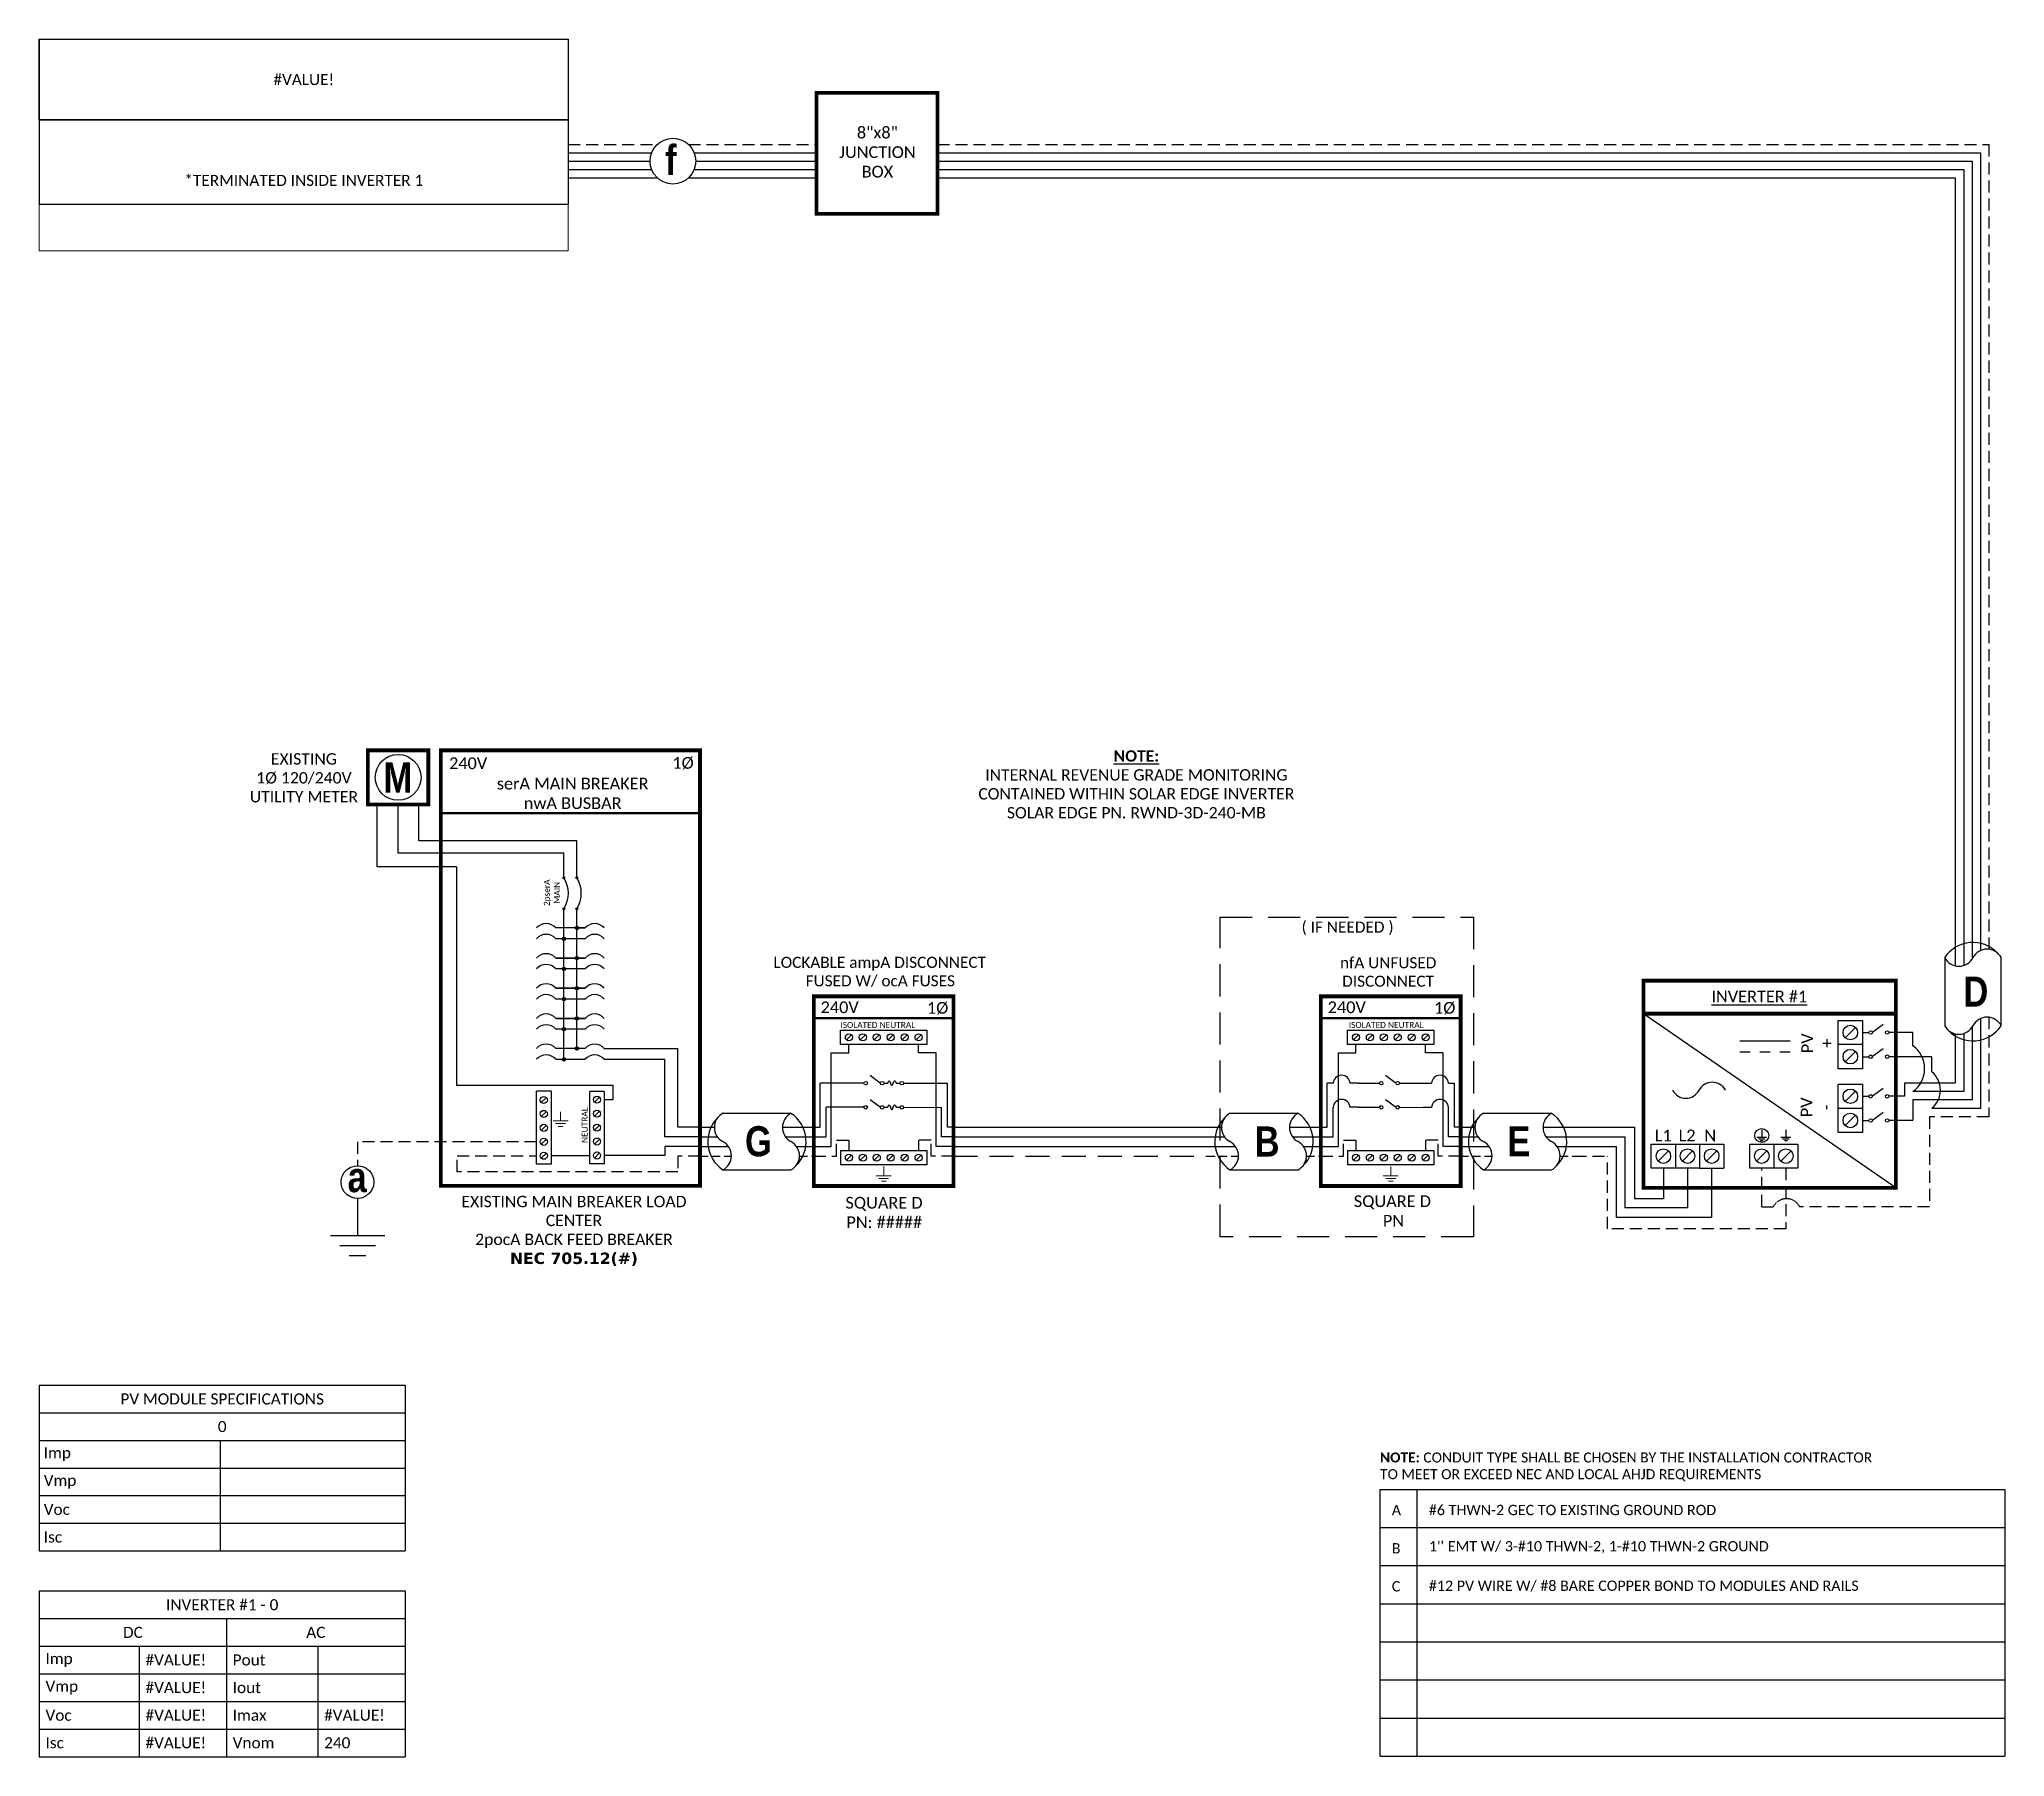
# Model space of a CAD drawing. Header units: feet. Extents: x 6324 to 6938, y 16037 to 16573.
import ezdxf

# ---------------------------------------------------------------- set-up
doc = ezdxf.new("R2010")
doc.units = ezdxf.units.FT
doc.header["$MEASUREMENT"] = 0
doc.linetypes.add('DASHED', pattern=[0.75, 0.5, -0.25])
doc.linetypes.add('HIDDEN', pattern=[0.375, 0.25, -0.125])
doc.styles.add('ONE LINE TXT', font='techb___.ttf')
doc.styles.get("Standard").update_dxf_attribs({"font": 'CALIBRI.TTF'})

msp = doc.modelspace()

# ---------------------------------------------------------------- texts
at = {"color": 1, "linetype": 'Continuous'}
msp.add_text('%%UINVERTER #1', height=3.6576, dxfattribs=at).set_placement((6846.04, 16272.81))
at = {"color": 1, "linetype": 'Continuous', "char_height": 9.3833, "attachment_point": 1, "style": 'ONE LINE TXT'}
for s, insert in [('{\\W1;\\C256;f}', (6519.42, 16540.35)), ('{\\W1;\\C256;D}', (6924.72, 16280.86)), ('{\\W1;\\C256;E}', (6782.38, 16234.16))]:
    msp.add_mtext_dynamic_manual_height_columns(s, width=0.1385, gutter_width=2.13, heights=[0], dxfattribs=dict(at, insert=insert))
at = {"color": 1, "char_height": 3.658, "attachment_point": 5, "rotation": 90}
for s, width, insert in [('PV +', 2.8378, (6879.02, 16260.03)), ('PV -', 2.8013, (6878.8, 16240.05))]:
    msp.add_mtext_dynamic_manual_height_columns(s, width=width, gutter_width=0.75, heights=[0], dxfattribs=dict(at, insert=insert))
at = {"color": 1, "attachment_point": 5}
for s, insert, char_height in [('L1', (6830.99, 16231.24), 3.658), ('L2', (6838.45, 16231.27), 3.658), ('N', (6845.7, 16231.21), 3.66)]:
    msp.add_mtext_dynamic_manual_height_columns(s, width=0.1481, gutter_width=0.75, heights=[0], dxfattribs=dict(at, insert=insert, char_height=char_height))
at = {"color": 10, "insert": (6742.59, 16132.34), "char_height": 3.10896, "attachment_point": 1}
msp.add_mtext_dynamic_manual_height_columns('\\A1;{\\fCalibri|b1|i0|c0|p34;NOTE:} {\\A0;\\H1.0052x;CONDUIT TYPE SHALL BE CHOSEN BY THE INSTALLATION CONTRACTOR\\PTO MEET OR EXCEED NEC AND LOCAL AHJD REQUIREMENTS}', width=164.3528, gutter_width=0, heights=[9.89], dxfattribs=at)

# ---------------------------------------------------------------- blocks, each defined once
blk = doc.blocks.new('*T11')
at = {"color": 0, "lineweight": -2, "transparency": 16777216}
for p, q in [((0, 0), (165.11, 0)), ((0, 0), (0, -51.42)), ((165.11, 0), (165.11, -51.42)), ((0, -25.14), (165.11, -25.14)), ((0, -51.42), (165.11, -51.42))]:
    blk.add_line(p, q, dxfattribs=at)
at = {"layer": 'Defpoints', "color": 8, "linetype": 'ByBlock', "lineweight": 0, "transparency": 16777216}
for p, q in [((0, -51.42), (0, -66.05)), ((165.11, -51.42), (165.11, -66.05)), ((0, -66.05), (165.11, -66.05))]:
    blk.add_line(p, q, dxfattribs=at)
at = {"color": 0, "linetype": 'Continuous', "transparency": 16777216, "char_height": 3.4544, "width": 155.095, "attachment_point": 5}
for s, insert in [('{\\fCalibri|b0|i0|c0;#VALUE!', (82.56, -12.57)), ('{\\fCalibri|b0|i0|c0;^J^J*TERMINATED INSIDE INVERTER 1', (82.56, -38.28))]:
    blk.add_mtext(s, dxfattribs=dict(at, insert=insert))
blk = doc.blocks.new('8x8box')
at = {"lineweight": 50, "const_width": 1.19}
blk.add_lwpolyline([(37.78, 0), (0, 0), (0, 37.78), (37.78, 37.78)], close=True, dxfattribs=at)
at = {"color": 1, "insert": (19.03, 19.26), "char_height": 3.6576, "attachment_point": 5}
blk.add_mtext_dynamic_manual_height_columns('8"x8"  JUNCTION BOX ', width=0.4767, gutter_width=7.17, heights=[0], dxfattribs=at)
blk = doc.blocks.new('*U27')
at = {"color": 7, "linetype": 'Continuous'}
for p, q in [((-7.14, 13.31), (-28.39, 13.31)), ((-28.39, -4.31), (-7.14, -4.31))]:
    blk.add_line(p, q, dxfattribs=at)
at = {"color": 7}
for p, q in [((-35.53, 9), (-31.05, 9)), ((-9.81, 9), (0, 9))]:
    blk.add_line(p, q, dxfattribs=at)
at = {"color": 10}
for p, q in [((-35.53, 6), (-30.11, 6)), ((-8.87, 6), (0, 6))]:
    blk.add_line(p, q, dxfattribs=at)
at = {"color": 253}
for p, q in [((-35.53, 3), (-26.66, 3)), ((-5.41, 3), (0, 3))]:
    blk.add_line(p, q, dxfattribs=at)
at = {"color": 92, "linetype": 'HIDDEN', "ltscale": 10}
for p, q in [((-4.48, 0), (0, 0)), ((-35.53, 0), (-25.72, 0))]:
    blk.add_line(p, q, dxfattribs=at)
at = {"linetype": 'Continuous'}
for centre, start, end in [((-26.08, 8.91), 117.66392, 242.33608), ((-4.83, 8.91), 117.66392, 242.33608), ((-30.7, 0.09), 297.66392, 62.33608), ((-9.45, 0.09), 297.66392, 62.33608)]:
    blk.add_arc(centre, 4.98, start, end, dxfattribs=at)
at = {"color": 7, "linetype": 'Continuous'}
for centre, start, end in [((-12.99, 4.5), 313.97324, 56.42648), ((-22.54, 4.5), 133.97324, 236.42648)]:
    blk.add_arc(centre, 10.58, start, end, dxfattribs=at)
blk = doc.blocks.new('unfusedDisconnect')
at = {"lineweight": 50}
blk.add_line((-43.61, 43.06), (0, 43.06), dxfattribs=at)
at = {"color": 1, "linetype": 'Continuous'}
for p, q in [((-35.27, 34.78), (-35.27, 39.32)), ((-35.27, 39.32), (-8.32, 39.32)), ((-8.32, 39.32), (-8.32, 34.78)), ((-8.32, 34.78), (-35.27, 34.78)), ((-23.43, 25.18), (-20.16, 22.74)), ((-31.89, 22.73), (-25.32, 22.73)), ((-19.08, 22.73), (-11.7, 22.73)), ((-31.89, 15.2), (-25.32, 15.2)), ((-23.43, 17.65), (-20.16, 15.2)), ((-19.08, 15.2), (-11.7, 15.19)), ((-35.27, 1.76), (-8.32, 1.76)), ((-35.27, 1.76), (-35.27, -2.78)), ((-8.32, 1.76), (-8.32, -2.78)), ((-8.32, -2.78), (-35.27, -2.78))]:
    blk.add_line(p, q, dxfattribs=at)
at = {"color": 4, "linetype": 'Continuous'}
for p, q in [((-31.89, 37.83), (-33.46, 36.26)), ((-27.53, 37.83), (-29.11, 36.26)), ((-23.18, 37.83), (-24.76, 36.26)), ((-18.83, 37.83), (-20.41, 36.26)), ((-14.48, 37.83), (-16.06, 36.26)), ((-10.13, 37.83), (-11.7, 36.26)), ((-31.89, 0.28), (-33.46, -1.3)), ((-27.53, 0.28), (-29.11, -1.3)), ((-23.18, 0.28), (-24.76, -1.3)), ((-18.83, 0.28), (-20.41, -1.3)), ((-14.48, 0.28), (-16.06, -1.3)), ((-10.13, 0.28), (-11.7, -1.3))]:
    blk.add_line(p, q, dxfattribs=at)
at = {"color": 253, "linetype": 'Continuous'}
for p, q in [((-38.16, 3), (-38.16, 32.17)), ((-38.16, 32.17), (-32.67, 32.17)), ((-32.67, 32.17), (-32.67, 34.78)), ((-10.92, 32.17), (-10.92, 34.78)), ((-5.43, 32.17), (-10.92, 32.17)), ((-5.43, 3), (-5.43, 32.17)), ((-43.61, 3), (-38.16, 3)), ((0, 3), (-5.43, 3))]:
    blk.add_line(p, q, dxfattribs=at)
at = {"color": 7, "linetype": 'Continuous'}
for p, q in [((-41.66, 9), (-41.66, 22.73)), ((-39.8, 22.73), (-41.66, 22.73)), ((-31.89, 22.73), (-34.52, 22.73)), ((-11.7, 22.73), (-9.07, 22.73)), ((-3.79, 22.73), (-1.93, 22.73)), ((-1.93, 9), (-1.93, 22.73))]:
    blk.add_line(p, q, dxfattribs=at)
at = {"color": 10, "linetype": 'Continuous'}
for p, q in [((-39.8, 6), (-39.8, 15.2)), ((-31.89, 15.2), (-34.52, 15.2)), ((-11.7, 15.2), (-9.07, 15.2)), ((-3.79, 6), (-3.79, 15.2)), ((-43.61, 6), (-39.8, 6)), ((0, 6), (-3.79, 6))]:
    blk.add_line(p, q, dxfattribs=at)
at = {"color": 7}
for p, q in [((-43.61, 9), (-41.66, 9)), ((0, 9), (-1.93, 9))]:
    blk.add_line(p, q, dxfattribs=at)
at = {"color": 92, "linetype": 'HIDDEN', "ltscale": 15}
for p, q in [((-43.61, 0), (-36.58, 0)), ((-36.58, 0), (-36.58, 4.9)), ((-36.58, 4.9), (-32.67, 4.9)), ((-32.67, 4.9), (-32.67, 1.76)), ((-7.01, 4.9), (-10.92, 4.9)), ((-10.92, 4.9), (-10.92, 1.76)), ((-7.01, 0), (-7.01, 4.9)), ((0, 0), (-7.01, 0))]:
    blk.add_line(p, q, dxfattribs=at)
at = {"lineweight": 50, "const_width": 1.19}
blk.add_lwpolyline([(-43.61, -9.34), (-43.61, 49.84), (0, 49.84), (0, -9.34)], close=True, dxfattribs=at)
at = {"color": 92, "linetype": 'Continuous', "lineweight": 5, "ltscale": 0.05, "flags": 128}
for points in [[(-21.8, -3.32), (-21.8, -6.17)], [(-24.14, -6.17), (-19.45, -6.17)], [(-20.27, -7.03), (-23.32, -7.03)], [(-21.08, -7.9), (-22.51, -7.9)]]:
    blk.add_lwpolyline(points, dxfattribs=at)
at = {"color": 4, "linetype": 'Continuous'}
for centre in [(-32.67, 37.05), (-28.32, 37.05), (-23.97, 37.05), (-19.62, 37.05), (-15.27, 37.05), (-10.92, 37.05), (-32.67, -0.51), (-28.32, -0.51), (-23.97, -0.51), (-19.62, -0.51), (-15.27, -0.51), (-10.92, -0.51)]:
    blk.add_circle(centre, 1.11, dxfattribs=at)
at = {"color": 1, "linetype": 'Continuous'}
for centre in [(-24.78, 22.73), (-19.62, 22.73), (-24.78, 15.2), (-19.62, 15.2)]:
    blk.add_circle(centre, 0.541, dxfattribs=at)
at = {"color": 7, "linetype": 'Continuous'}
for centre in [(-37.16, 22.58), (-6.43, 22.58)]:
    blk.add_arc(centre, 2.64, 3.28193, 176.71807, dxfattribs=at)
at = {"color": 10, "linetype": 'Continuous'}
for centre in [(-37.16, 15.04), (-6.43, 15.04)]:
    blk.add_arc(centre, 2.64, 3.28193, 176.71807, dxfattribs=at)
at = {"color": 4, "linetype": 'Continuous'}
blk.add_text('ISOLATED NEUTRAL', height=1.8743, dxfattribs=at).set_placement((-34.91, 39.97))
at = {"color": 1}
for s, width, gutter_width, heights, insert, char_height, attachment_point in [('\\A1;\\pi17.559;nfA UNFUSED\\P\\pi18.229;DISCONNECT', 64.922, 0, [11.89], (-55.21, 62.04), 3.4544, 1), ('240V', 0.1481, 0.75, [0], (-35.55, 46.4), 3.658, 5), ('1Ø', 0.1481, 0.75, [0], (-4.98, 46.1), 3.658, 5), ('\\A1;\\pi13.903,t32.191;SQUARE D\\P\\pi22.981,t41.269;PN', 51.6906, 0.203, [45.94], (-47.25, -12.27), 3.6576, 1)]:
    blk.add_mtext_dynamic_manual_height_columns(s, width=width, gutter_width=gutter_width, heights=heights, dxfattribs=dict(at, insert=insert, char_height=char_height, attachment_point=attachment_point))
blk = doc.blocks.new('*U20')
at = {"color": 10, "linetype": 'DASHED', "ltscale": 20}
blk.add_lwpolyline([(-75.05, 74.56), (3.97, 74.56), (3.97, -25.17), (-75.05, -25.17)], close=True, dxfattribs=at)
at = {"color": 7}
for name, p in [('unfusedDisconnect', (0, 0)), ('*U27', (-43.61, 0))]:
    blk.add_blockref(name, p, dxfattribs=at)
at = {"color": 10, "insert": (-50.86, 73.16), "char_height": 3.4544, "attachment_point": 1}
blk.add_mtext_dynamic_manual_height_columns('\\A1;\\pi1.2092;( IF NEEDED )', width=30.7523, gutter_width=0, heights=[6.58], dxfattribs=at)
at = {"color": 1, "linetype": 'Continuous', "insert": (-64.3, 9.22), "char_height": 9.3833, "attachment_point": 1, "style": 'ONE LINE TXT'}
blk.add_mtext_dynamic_manual_height_columns('{\\W1;\\C256;B}', width=0.1385, gutter_width=2.13, heights=[0], dxfattribs=at)
blk = doc.blocks.new('*U24')
at = {"color": 7}
blk.add_line((-79.14, 9), (0, 9), dxfattribs=at)
at = {"color": 10}
blk.add_line((-79.14, 6), (0, 6), dxfattribs=at)
at = {"color": 253}
blk.add_line((-79.14, 3), (0, 3), dxfattribs=at)
at = {"color": 92, "linetype": 'DASHED', "ltscale": 15}
blk.add_line((-79.14, 0), (0, 0), dxfattribs=at)
at = {"color": 1, "insert": (-22.08, 115.96), "char_height": 3.5433, "attachment_point": 5}
blk.add_mtext_dynamic_manual_height_columns('{\\fCalibri|b1|i0|c0|p34;\\LNOTE:\\P}INTERNAL REVENUE GRADE MONITORING\\PCONTAINED WITHIN SOLAR EDGE INVERTER\\PSOLAR EDGE PN. RWND-3D-240-MB', width=99.534, gutter_width=7.17, heights=[0], dxfattribs=at)
blk = doc.blocks.new('breakerPanel')
at = {"linetype": 'Continuous'}
h = blk.add_hatch(color=1, dxfattribs=at)
h.dxf.hatch_style = 1
edge = h.paths.add_edge_path()
edge.add_arc((-42.47, 86.8), 0.291, 0, 360)
h = blk.add_hatch(color=1, dxfattribs=at)
h.dxf.hatch_style = 1
edge = h.paths.add_edge_path()
edge.add_arc((-38.44, 86.8), 0.291, 0, 360)
h = blk.add_hatch(color=1, dxfattribs=at)
h.dxf.hatch_style = 1
edge = h.paths.add_edge_path()
edge.add_arc((-42.47, 77.16), 0.291, 0, 360)
h = blk.add_hatch(color=1, dxfattribs=at)
h.dxf.hatch_style = 1
edge = h.paths.add_edge_path()
edge.add_arc((-38.44, 77.16), 0.291, 0, 360)
h = blk.add_hatch(color=1, dxfattribs=at)
h.dxf.hatch_style = 1
edge = h.paths.add_edge_path()
edge.add_arc((-42.47, 67.78), 0.528, 0, 360)
h = blk.add_hatch(color=1, dxfattribs=at)
h.dxf.hatch_style = 1
edge = h.paths.add_edge_path()
edge.add_arc((-38.44, 71.16), 0.528, 0, 360)
h = blk.add_hatch(color=1, dxfattribs=at)
h.dxf.hatch_style = 1
edge = h.paths.add_edge_path()
edge.add_arc((-38.44, 61.76), 0.528, 0, 360)
h = blk.add_hatch(color=1, dxfattribs=at)
h.dxf.hatch_style = 1
edge = h.paths.add_edge_path()
edge.add_arc((-42.47, 58.38), 0.528, 0, 360)
h = blk.add_hatch(color=1, dxfattribs=at)
h.dxf.hatch_style = 1
edge = h.paths.add_edge_path()
edge.add_arc((-42.47, 48.98), 0.528, 0, 360)
h = blk.add_hatch(color=1, dxfattribs=at)
h.dxf.hatch_style = 1
edge = h.paths.add_edge_path()
edge.add_arc((-38.44, 52.36), 0.528, 0, 360)
h = blk.add_hatch(color=1, dxfattribs=at)
h.dxf.hatch_style = 1
edge = h.paths.add_edge_path()
edge.add_arc((-38.44, 42.95), 0.528, 0, 360)
h = blk.add_hatch(color=1, dxfattribs=at)
h.dxf.hatch_style = 1
edge = h.paths.add_edge_path()
edge.add_arc((-42.47, 39.58), 0.528, 0, 360)
h = blk.add_hatch(color=1, dxfattribs=at)
h.dxf.hatch_style = 1
edge = h.paths.add_edge_path()
edge.add_arc((-42.47, 30.17), 0.528, 0, 360)
h = blk.add_hatch(color=1, dxfattribs=at)
h.dxf.hatch_style = 1
edge = h.paths.add_edge_path()
edge.add_arc((-38.44, 33.55), 0.528, 0, 360)
at = {"color": 253, "linetype": 'Continuous'}
for p, q in [((-100.73, 90.2), (-100.73, 109.7)), ((-76.04, 90.2), (-100.73, 90.2)), ((-76.04, 90.2), (-76.04, 22.16)), ((-76.04, 22.16), (-27.25, 22.16)), ((-27.25, 22.16), (-27.25, 17.57)), ((-27.25, 17.57), (-29.89, 17.57)), ((-11.01, 0.16), (-29.89, 0.16)), ((0, 3), (-11.01, 3)), ((-11.01, 3), (-11.01, 0.16))]:
    blk.add_line(p, q, dxfattribs=at)
at = {"color": 10, "linetype": 'Continuous'}
for p, q in [((-94.24, 94.51), (-94.24, 109.7)), ((-42.47, 94.51), (-94.24, 94.51)), ((-42.47, 87.09), (-42.47, 94.51)), ((-42.47, 30.17), (-42.47, 76.87)), ((-35.88, 67.78), (-45.04, 67.78)), ((-35.88, 58.38), (-45.04, 58.38)), ((-35.88, 48.98), (-45.04, 48.98)), ((-35.88, 39.58), (-45.04, 39.58)), ((-35.88, 30.17), (-45.04, 30.17)), ((-10.98, 30.17), (-29.89, 30.17)), ((-10.98, 6), (-10.98, 30.17)), ((0, 6), (-10.98, 6))]:
    blk.add_line(p, q, dxfattribs=at)
at = {"color": 7, "linetype": 'Continuous'}
for p, q in [((-87.75, 98.34), (-87.75, 109.7)), ((-38.44, 98.34), (-87.75, 98.34)), ((-38.44, 87.09), (-38.44, 98.34)), ((-38.44, 61.76), (-38.44, 76.87)), ((-35.88, 71.16), (-45.04, 71.16)), ((-38.44, 71.16), (-35.88, 71.16)), ((-45.04, 61.76), (-35.88, 61.76)), ((-35.88, 61.76), (-45.04, 61.76)), ((-38.44, 52.36), (-38.44, 61.76)), ((-45.04, 52.36), (-35.88, 52.36)), ((-35.88, 52.36), (-45.04, 52.36)), ((-38.44, 42.95), (-38.44, 52.36)), ((-45.04, 42.95), (-35.88, 42.95)), ((-35.88, 42.95), (-45.04, 42.95)), ((-38.44, 33.55), (-38.44, 42.95)), ((-35.88, 33.55), (-45.04, 33.55)), ((-6.96, 9), (-6.96, 33.55))]:
    blk.add_line(p, q, dxfattribs=at)
at = {"lineweight": 50}
blk.add_line((-80.92, 106.95), (0, 106.95), dxfattribs=at)
at = {"color": 7}
for p, q in [((-29.89, 33.55), (-6.96, 33.55)), ((0, 9), (-6.96, 9))]:
    blk.add_line(p, q, dxfattribs=at)
at = {"color": 1, "linetype": 'Continuous'}
for p, q in [((-51.03, -2.51), (-51.03, 20.23)), ((-46.49, 20.23), (-51.03, 20.23)), ((-46.49, 20.23), (-46.49, -2.51)), ((-34.43, -2.43), (-34.43, 20.16)), ((-29.89, 20.16), (-34.43, 20.16)), ((-29.89, 20.16), (-29.89, -2.43)), ((-46.49, -2.51), (-51.03, -2.51)), ((-29.89, -2.43), (-34.43, -2.43))]:
    blk.add_line(p, q, dxfattribs=at)
at = {"color": 4, "linetype": 'Continuous'}
for p, q in [((-47.97, 18.28), (-49.55, 16.71)), ((-47.97, 13.93), (-49.55, 12.36)), ((-31.37, 18.35), (-32.94, 16.78)), ((-31.37, 14), (-32.94, 12.43)), ((-47.97, 9.58), (-49.55, 8.01)), ((-31.37, 9.65), (-32.94, 8.08)), ((-47.97, 5.23), (-49.55, 3.66)), ((-47.97, 0.88), (-49.55, -0.69)), ((-31.37, 5.3), (-32.94, 3.73)), ((-31.37, 0.95), (-32.94, -0.62))]:
    blk.add_line(p, q, dxfattribs=at)
at = {"color": 92, "linetype": 'HIDDEN', "ltscale": 15}
for p, q in [((-51.03, 4.44), (-106.89, 4.44)), ((-106.89, 4.44), (-106.89, -4.87)), ((-75.84, -4.96), (-75.84, 0.09)), ((-75.84, 0.09), (-51.03, 0.09)), ((0, 0), (-6.96, 0)), ((-6.96, -4.96), (-75.84, -4.96)), ((-6.96, 0), (-6.96, -4.96))]:
    blk.add_line(p, q, dxfattribs=at)
at = {"color": 92, "linetype": 'Continuous', "ltscale": 15}
blk.add_line((-34.43, 0.09), (-46.49, 0.09), dxfattribs=at)
at = {"color": 92, "ltscale": 15}
blk.add_line((-106.89, -4.87), (-106.89, -24.84), dxfattribs=at)
at = {"lineweight": 50, "const_width": 1.19}
for points in [[(-103.67, 109.7), (-103.67, 126.59), (-84.82, 126.59), (-84.82, 109.7)], [(-80.92, -9.3), (-80.92, 126.59), (0, 126.59), (0, -9.3)]]:
    blk.add_lwpolyline(points, close=True, dxfattribs=at)
at = {"color": 92, "linetype": 'Continuous', "lineweight": 5, "ltscale": 0.05, "flags": 128}
for points in [[(-43.54, 13.81), (-43.54, 10.97)], [(-45.88, 10.97), (-41.2, 10.97)], [(-42.01, 10.1), (-45.07, 10.1)], [(-42.82, 9.23), (-44.25, 9.23)]]:
    blk.add_lwpolyline(points, dxfattribs=at)
at = {"color": 92, "linetype": 'Continuous', "ltscale": 4, "flags": 128}
for points in [[(-115.37, -24.84), (-98.41, -24.84)], [(-101.35, -27.98), (-112.43, -27.98)], [(-104.29, -31.12), (-109.49, -31.12)]]:
    blk.add_lwpolyline(points, dxfattribs=at)
at = {"linetype": 'Continuous'}
blk.add_circle((-94.24, 118.15), 7.15, dxfattribs=at)
at = {"color": 1, "linetype": 'Continuous'}
for centre, radius in [((-42.47, 86.8), 0.291), ((-38.44, 86.8), 0.291), ((-42.47, 77.16), 0.291), ((-38.44, 77.16), 0.291), ((-42.47, 67.78), 0.528), ((-38.44, 71.16), 0.528), ((-38.44, 61.76), 0.528), ((-42.47, 58.38), 0.528), ((-42.47, 48.98), 0.528), ((-38.44, 52.36), 0.528), ((-38.44, 42.95), 0.528), ((-42.47, 39.58), 0.528), ((-42.47, 30.17), 0.528), ((-38.44, 33.55), 0.528)]:
    blk.add_circle(centre, radius, dxfattribs=at)
at = {"color": 4, "linetype": 'Continuous'}
for centre in [(-48.76, 17.49), (-32.16, 17.57), (-48.76, 13.14), (-32.16, 13.21), (-48.76, 8.79), (-32.16, 8.86), (-48.76, 4.44), (-48.76, 0.09), (-32.16, 4.51), (-32.16, 0.16)]:
    blk.add_circle(centre, 1.11, dxfattribs=at)
at = {"color": 1, "linetype": 'Continuous'}
for centre, radius, start, end in [((-50.14, 81.98), 9.06, 327.87082, 32.12918), ((-46.11, 81.98), 9.06, 327.87082, 32.12918), ((-48.03, 68.62), 3.93, 40.3392, 139.6608), ((-48.03, 65.24), 3.93, 40.3392, 139.6608), ((-32.88, 68.62), 3.93, 40.3392, 139.6608), ((-32.88, 65.24), 3.93, 40.3392, 139.6608), ((-48.03, 59.21), 3.93, 40.3392, 139.6608), ((-32.88, 59.21), 3.93, 40.3392, 139.6608), ((-48.03, 55.84), 3.93, 40.3392, 139.6608), ((-32.88, 55.84), 3.93, 40.3392, 139.6608), ((-48.03, 49.81), 3.93, 40.3392, 139.6608), ((-48.03, 46.43), 3.93, 40.3392, 139.6608), ((-32.88, 49.81), 3.93, 40.3392, 139.6608), ((-32.88, 46.43), 3.93, 40.3392, 139.6608), ((-48.03, 40.41), 3.93, 40.3392, 139.6608), ((-32.88, 40.41), 3.93, 40.3392, 139.6608), ((-48.03, 37.03), 3.93, 40.3392, 139.6608), ((-32.88, 37.03), 3.93, 40.3392, 139.6608), ((-48.03, 31.01), 3.93, 40.3392, 139.6608), ((-48.03, 27.63), 3.93, 40.3392, 139.6608), ((-32.88, 31.01), 3.93, 40.3392, 139.6608), ((-32.88, 27.63), 3.93, 40.3392, 139.6608)]:
    blk.add_arc(centre, radius, start, end, dxfattribs=at)
at = {"color": 253, "linetype": 'Continuous', "style": 'ONE LINE TXT'}
blk.add_text('M', height=9.38, dxfattribs=at).set_placement((-98.8, 113.43))
at = {"color": 4, "linetype": 'Continuous'}
blk.add_text('NEUTRAL', height=1.874, rotation=90, dxfattribs=at).set_placement((-35.08, 4.08))
at = {"color": 1, "attachment_point": 5}
for s, width, gutter_width, heights, insert, char_height in [('EXISTING\\P1Ø 120/240V UTILITY METER', 37.8067, 7.17, [0], (-123.64, 118), 3.5433), ('240V', 0.1481, 0.75, [0], (-72.39, 122.54), 3.658), ('1Ø', 0.1481, 0.75, [0], (-5.31, 122.54), 3.658), ('serA MAIN BREAKER\\PnwA BUSBAR', 72.4998, 0.75, [0], (-39.75, 113.14), 3.6576), ('EXISTING MAIN BREAKER LOAD CENTER\\P2pocA BACK FEED BREAKER \\P{\\fVerdana|b1|i0|c0|p34;NEC 705.12(#)}', 79.2627, 97.94, [154.49], (-39.35, -23.38), 3.5433)]:
    blk.add_mtext_dynamic_manual_height_columns(s, width=width, gutter_width=gutter_width, heights=heights, dxfattribs=dict(at, insert=insert, char_height=char_height))
at = {"color": 4, "linetype": 'Continuous', "insert": (-46.25, 82.15), "char_height": 1.874, "attachment_point": 5, "rotation": 90}
blk.add_mtext_dynamic_manual_height_columns('2pserA\\PMAIN', width=0.1481, gutter_width=0.75, heights=[0], dxfattribs=at)
blk = doc.blocks.new('*U23')
at = {"color": 7}
blk.add_blockref('breakerPanel', (0, 0), dxfattribs=at)
blk = doc.blocks.new('*T16')
at = {"color": 0, "lineweight": -2, "transparency": 16777216}
for p, q in [((0, 0), (114.19, 0)), ((0, 0), (0, -51.7)), ((114.19, 0), (114.19, -51.7)), ((0, -8.62), (114.19, -8.62)), ((58.43, -8.62), (58.43, -51.7)), ((0, -17.23), (114.19, -17.23)), ((31.22, -17.23), (31.22, -51.7)), ((86.98, -17.23), (86.98, -51.7)), ((0, -25.85), (114.19, -25.85)), ((0, -34.47), (114.19, -34.47)), ((0, -43.08), (114.19, -43.08)), ((0, -51.7), (114.19, -51.7))]:
    blk.add_line(p, q, dxfattribs=at)
at = {"color": 0, "linetype": 'Continuous', "transparency": 16777216, "char_height": 3.4544}
for s, insert, width, attachment_point in [('{\\fCalibri|b0|i0|c0;INVERTER #1 - 0', (57.09, -4.31), 110.3293, 5), ('{\\fCalibri|b0|i0|c0;DC', (29.22, -12.93), 54.5755, 5), ('{\\fCalibri|b0|i0|c0;AC', (86.31, -12.93), 51.8976, 5), ('{\\fCalibri|b0|i0|c0;Imp', (1.93, -21.54), 27.3681, 4), ('{\\fCalibri|b0|i0|c0;#VALUE!', (33.15, -21.54), 23.3513, 4), ('{\\fCalibri|b0|i0|c0;Pout', (60.36, -21.54), 24.6902, 4), ('{\\fCalibri|b0|i0|c0;', (88.91, -21.54), 23.3513, 4), ('{\\fCalibri|b0|i0|c0;Vmp', (1.93, -30.16), 27.3681, 4), ('{\\fCalibri|b0|i0|c0;#VALUE!', (33.15, -30.16), 23.3513, 4), ('{\\fCalibri|b0|i0|c0;Iout', (60.36, -30.16), 24.6902, 4), ('{\\fCalibri|b0|i0|c0;', (88.91, -30.16), 23.3513, 4), ('{\\fCalibri|b0|i0|c0;Voc', (1.93, -38.78), 27.3681, 4), ('{\\fCalibri|b0|i0|c0;#VALUE!', (33.15, -38.78), 23.3513, 4), ('{\\fCalibri|b0|i0|c0;Imax', (60.36, -38.78), 24.6902, 4), ('{\\fCalibri|b0|i0|c0;#VALUE!', (88.91, -38.78), 23.3513, 4), ('{\\fCalibri|b0|i0|c0;Isc', (1.93, -47.39), 27.3681, 4), ('{\\fCalibri|b0|i0|c0;#VALUE!', (33.15, -47.39), 23.3513, 4), ('{\\fCalibri|b0|i0|c0;Vnom', (60.36, -47.39), 24.6902, 4), ('{\\fCalibri|b0|i0|c0;240', (88.91, -47.39), 23.3513, 4)]:
    blk.add_mtext(s, dxfattribs=dict(at, insert=insert, width=width, attachment_point=attachment_point))
blk = doc.blocks.new('*T17')
at = {"color": 0, "lineweight": -2, "transparency": 16777216}
for p, q in [((0, 0), (114.19, 0)), ((0, 0), (0, -51.69)), ((114.19, 0), (114.19, -51.69)), ((0, -8.62), (114.19, -8.62)), ((0, -17.23), (114.19, -17.23)), ((56.41, -17.23), (56.41, -51.69)), ((0, -25.85), (114.19, -25.85)), ((0, -34.46), (114.19, -34.46)), ((0, -43.08), (114.19, -43.08)), ((0, -51.69), (114.19, -51.69))]:
    blk.add_line(p, q, dxfattribs=at)
at = {"color": 0, "linetype": 'Continuous', "transparency": 16777216, "char_height": 3.4544}
for s, insert, width, attachment_point in [('{\\fCalibri|b0|i0|c0;PV MODULE SPECIFICATIONS', (57.09, -4.31), 111.433, 5), ('{\\fCalibri|b0|i0|c0;0', (57.09, -12.92), 111.433, 5), ('{\\fCalibri|b0|i0|c0;Imp', (1.38, -21.54), 53.6551, 4), ('{\\fCalibri|b0|i0|c0;', (57.78, -21.54), 55.0254, 4), ('{\\fCalibri|b0|i0|c0;Vmp', (1.38, -30.15), 53.6551, 4), ('{\\fCalibri|b0|i0|c0;', (57.78, -30.15), 55.0254, 4), ('{\\fCalibri|b0|i0|c0;Voc', (1.38, -38.77), 53.6551, 4), ('{\\fCalibri|b0|i0|c0;', (57.78, -38.77), 55.0254, 4), ('{\\fCalibri|b0|i0|c0;Isc', (1.38, -47.39), 53.6551, 4), ('{\\fCalibri|b0|i0|c0;', (57.78, -47.39), 55.0254, 4)]:
    blk.add_mtext(s, dxfattribs=dict(at, insert=insert, width=width, attachment_point=attachment_point))
blk = doc.blocks.new('string1')
at = {"color": 10, "linetype": 'Continuous'}
for p, q in [((-412.25, 269.3), (-386.03, 269.3)), ((-372.93, 269.3), (-334.78, 269.3)), ((-297, 269.3), (23.33, 269.3)), ((23.33, 269.3), (23.33, 20.94)), ((7.45, 0), (0, 0)), ((7.45, -4.11), (7.45, 0)), ((23.33, -0.31), (23.33, -18.41)), ((23.33, -18.41), (7.45, -18.41))]:
    blk.add_line(p, q, dxfattribs=at)
at = {"color": 7, "linetype": 'Continuous'}
for p, q in [((-412.25, 266.68), (-384.42, 266.68)), ((-374.73, 266.68), (-334.78, 266.68)), ((-297, 266.68), (20.71, 266.68)), ((20.71, 266.68), (20.71, 20.82)), ((20.71, -0.42), (20.71, -15.79)), ((20.71, -15.79), (4.87, -15.79)), ((4.87, -15.79), (4.87, -19.9)), ((4.87, -19.9), (0, -19.9))]:
    blk.add_line(p, q, dxfattribs=at)
at = {"color": 10, "linetype": 'Continuous'}
blk.add_arc((2.32, -11.26), 8.8, 305.65052, 54.34948, dxfattribs=at)
blk = doc.blocks.new('*T19')
at = {"linetype": 'ByBlock', "lineweight": -2, "transparency": 16777216}
for p, q in [((0, 0), (195.1, 0)), ((0, 0), (0, -83.27)), ((11.58, 0), (11.58, -83.27)), ((195.1, 0), (195.1, -83.27)), ((0, -11.84), (195.1, -11.84)), ((0, -23.75), (195.1, -23.75)), ((0, -35.65), (195.1, -35.65)), ((0, -47.56), (195.1, -47.56)), ((0, -59.46), (195.1, -59.46)), ((0, -71.37), (195.1, -71.37)), ((0, -83.27), (195.1, -83.27))]:
    blk.add_line(p, q, dxfattribs=at)
at = {"color": 0, "linetype": 'Continuous', "transparency": 16777216, "char_height": 3.2119, "attachment_point": 7}
for s, insert, width in [('{\\fCalibri|b0|i0|c0;A', (3.78, -8.06), 4.025), ('{\\fCalibri|b0|i0|c0;#6 THWN-2 GEC TO EXISTING GROUND ROD', (15.36, -8.06), 175.9562), ('{\\fCalibri|b0|i0|c0;B', (3.78, -19.97), 4.025), ("{\\fCalibri|b0|i0|c0;1'' EMT W/ 3-#10 THWN-2, 1-#10 THWN-2 GROUND", (15.36, -19.97), 175.9562), ('{\\fCalibri|b0|i0|c0;C', (3.78, -31.87), 4.025), ('{\\fCalibri|b0|i0|c0;#12 PV WIRE W/ #8 BARE COPPER BOND TO MODULES AND RAILS', (15.36, -31.87), 175.9562), ('{\\fCalibri|b0|i0|c0;', (3.78, -43.78), 4.025), ('{\\fCalibri|b0|i0|c0;', (15.36, -43.78), 175.9562), ('{\\fCalibri|b0|i0|c0;', (3.78, -55.68), 4.025), ('{\\fCalibri|b0|i0|c0;', (15.36, -55.68), 175.9562), ('{\\fCalibri|b0|i0|c0;', (3.78, -67.59), 4.025), ('{\\fCalibri|b0|i0|c0;', (15.36, -67.59), 175.9562), ('{\\fCalibri|b0|i0|c0;', (3.78, -79.5), 4.025), ('{\\fCalibri|b0|i0|c0;', (15.36, -79.5), 175.9562)]:
    blk.add_mtext(s, dxfattribs=dict(at, insert=insert, width=width))
blk = doc.blocks.new('*U26')
at = {"color": 92, "linetype": 'HIDDEN', "ltscale": 15}
blk.add_line((0, 0), (0, -9.32), dxfattribs=at)
at = {"color": 92, "ltscale": 15}
blk.add_line((0, -9.32), (0, -29.28), dxfattribs=at)
at = {"color": 92, "linetype": 'Continuous', "ltscale": 4, "flags": 128}
for points in [[(-8.48, -29.28), (8.48, -29.28)], [(5.54, -32.42), (-5.54, -32.42)], [(2.6, -35.56), (-2.6, -35.56)]]:
    blk.add_lwpolyline(points, dxfattribs=at)
at = {"color": 7, "linetype": 'Continuous'}
blk.add_wipeout([(5.09, -12.58), (4.93, -13.85), (4.46, -15.04), (3.71, -16.08), (2.72, -16.9), (1.56, -17.44), (0.3, -17.68), (-0.98, -17.6), (-2.2, -17.21), (-3.28, -16.52), (-4.16, -15.59), (-4.77, -14.46), (-5.09, -13.22), (-5.09, -11.94), (-4.77, -10.7), (-4.16, -9.57), (-3.28, -8.64), (-2.2, -7.95), (-0.98, -7.56), (0.3, -7.48), (1.56, -7.72), (2.72, -8.26), (3.71, -9.08), (4.46, -10.12), (4.93, -11.31)], dxfattribs=at)
blk.add_lwpolyline([(5.09, -12.58), (4.93, -13.85), (4.46, -15.04), (3.71, -16.08), (2.72, -16.9), (1.56, -17.44), (0.3, -17.68), (-0.98, -17.6), (-2.2, -17.21), (-3.28, -16.52), (-4.16, -15.59), (-4.77, -14.46), (-5.09, -13.22), (-5.09, -11.94), (-4.77, -10.7), (-4.16, -9.57), (-3.28, -8.64), (-2.2, -7.95), (-0.98, -7.56), (0.3, -7.48), (1.56, -7.72), (2.72, -8.26), (3.71, -9.08), (4.46, -10.12), (4.93, -11.31), (5.09, -12.58)], close=True, dxfattribs=at)
at = {"color": 1, "linetype": 'Continuous', "insert": (-3.13, -6.33), "char_height": 9.3833, "attachment_point": 1, "style": 'ONE LINE TXT'}
blk.add_mtext_dynamic_manual_height_columns('{\\W1;\\C256;a}', width=0.1385, gutter_width=2.13, heights=[0], dxfattribs=at)
blk = doc.blocks.new('*U29')
at = {"color": 1, "linetype": 'Continuous', "insert": (-21.49, 0.3), "char_height": 9.3833, "attachment_point": 1, "style": 'ONE LINE TXT'}
blk.add_mtext_dynamic_manual_height_columns('{\\W1;\\C256;G}', width=0.1385, gutter_width=2.13, heights=[0], dxfattribs=at)
blk = doc.blocks.new('*U21')
at = {"lineweight": 50}
blk.add_line((-43.61, 43.06), (0, 43.06), dxfattribs=at)
at = {"color": 1, "linetype": 'Continuous'}
for p, q in [((-35.27, 34.78), (-35.27, 39.32)), ((-35.27, 39.32), (-8.32, 39.32)), ((-8.32, 39.32), (-8.32, 34.78)), ((-8.32, 34.78), (-35.27, 34.78)), ((-26.07, 25.18), (-22.81, 22.74)), ((-21.73, 22.73), (-20.49, 22.73)), ((-17.94, 22.73), (-16.7, 22.73)), ((-26.07, 17.65), (-22.81, 15.2)), ((-21.73, 15.2), (-20.49, 15.2)), ((-17.94, 15.2), (-16.7, 15.2)), ((-35.27, 1.76), (-8.32, 1.76)), ((-35.27, 1.76), (-35.27, -2.78)), ((-8.32, 1.76), (-8.32, -2.78)), ((-8.32, -2.78), (-35.27, -2.78))]:
    blk.add_line(p, q, dxfattribs=at)
at = {"color": 4, "linetype": 'Continuous'}
for p, q in [((-31.89, 37.83), (-33.46, 36.26)), ((-27.53, 37.83), (-29.11, 36.26)), ((-23.18, 37.83), (-24.76, 36.26)), ((-18.83, 37.83), (-20.41, 36.26)), ((-14.48, 37.83), (-16.06, 36.26)), ((-10.13, 37.83), (-11.7, 36.26)), ((-31.89, 0.28), (-33.46, -1.3)), ((-27.53, 0.28), (-29.11, -1.3)), ((-23.18, 0.28), (-24.76, -1.3)), ((-18.83, 0.28), (-20.41, -1.3)), ((-14.48, 0.28), (-16.06, -1.3)), ((-10.13, 0.28), (-11.7, -1.3))]:
    blk.add_line(p, q, dxfattribs=at)
at = {"color": 253, "linetype": 'Continuous'}
for p, q in [((-38.16, 3), (-38.16, 32.17)), ((-38.16, 32.17), (-32.67, 32.17)), ((-32.67, 32.17), (-32.67, 34.78)), ((-10.92, 32.17), (-10.92, 34.78)), ((-5.43, 32.17), (-10.92, 32.17)), ((-5.43, 3), (-5.43, 32.17)), ((-43.61, 3), (-38.16, 3)), ((0, 3), (-5.43, 3))]:
    blk.add_line(p, q, dxfattribs=at)
at = {"color": 7, "linetype": 'Continuous'}
for p, q in [((-27.97, 22.73), (-41.66, 22.73)), ((-41.66, 9), (-41.66, 22.73)), ((-15.62, 22.73), (-1.93, 22.73)), ((-1.93, 9), (-1.93, 22.73))]:
    blk.add_line(p, q, dxfattribs=at)
at = {"color": 10, "linetype": 'Continuous'}
for p, q in [((-27.97, 15.2), (-39.8, 15.2)), ((-39.8, 6), (-39.8, 15.2)), ((-15.62, 15.2), (-3.79, 15.19)), ((-3.79, 6), (-3.79, 15.2)), ((-43.61, 6), (-39.8, 6)), ((0, 6), (-3.79, 6))]:
    blk.add_line(p, q, dxfattribs=at)
at = {"color": 7}
for p, q in [((-43.61, 9), (-41.66, 9)), ((0, 9), (-1.93, 9))]:
    blk.add_line(p, q, dxfattribs=at)
at = {"color": 92, "linetype": 'HIDDEN', "ltscale": 15}
for p, q in [((-43.61, 0), (-36.58, 0)), ((-36.58, 0), (-36.58, 4.9)), ((-36.58, 4.9), (-32.67, 4.9)), ((-32.67, 4.9), (-32.67, 1.76)), ((-7.01, 4.9), (-10.92, 4.9)), ((-10.92, 4.9), (-10.92, 1.76)), ((-7.01, 0), (-7.01, 4.9)), ((0, 0), (-7.01, 0))]:
    blk.add_line(p, q, dxfattribs=at)
at = {"lineweight": 50, "const_width": 1.19}
blk.add_lwpolyline([(-43.61, -9.34), (-43.61, 49.84), (0, 49.84), (0, -9.34)], close=True, dxfattribs=at)
at = {"color": 92, "linetype": 'Continuous', "lineweight": 5, "ltscale": 0.05, "flags": 128}
for points in [[(-21.8, -3.32), (-21.8, -6.17)], [(-24.14, -6.17), (-19.45, -6.17)], [(-20.27, -7.03), (-23.32, -7.03)], [(-21.08, -7.9), (-22.51, -7.9)]]:
    blk.add_lwpolyline(points, dxfattribs=at)
at = {"color": 4, "linetype": 'Continuous'}
for centre in [(-32.67, 37.05), (-28.32, 37.05), (-23.97, 37.05), (-19.62, 37.05), (-15.27, 37.05), (-10.92, 37.05), (-32.67, -0.51), (-28.32, -0.51), (-23.97, -0.51), (-19.62, -0.51), (-15.27, -0.51), (-10.92, -0.51)]:
    blk.add_circle(centre, 1.11, dxfattribs=at)
at = {"color": 1, "linetype": 'Continuous'}
for centre in [(-27.43, 22.73), (-22.27, 22.73), (-16.16, 22.73), (-27.43, 15.2), (-22.27, 15.2), (-16.16, 15.19)]:
    blk.add_circle(centre, 0.541, dxfattribs=at)
for points in [[(-20.49, 22.73), (-20.12, 23.49), (-19.22, 21.97), (-18.39, 23.49), (-17.94, 22.73)], [(-20.49, 15.2), (-20.12, 15.96), (-19.22, 14.43), (-18.39, 15.96), (-17.94, 15.2)]]:
    blk.add_spline(points, degree=3, dxfattribs=at)
at = {"color": 7}
blk.add_blockref('*U27', (-43.61, 0), dxfattribs=at)
at = {"color": 4, "linetype": 'Continuous'}
blk.add_text('ISOLATED NEUTRAL', height=1.8743, dxfattribs=at).set_placement((-35.32, 39.97))
at = {"color": 1}
for s, width, gutter_width, heights, insert, char_height, attachment_point in [('\\A1;\\pi2.6661;LOCKABLE ampA DISCONNECT \\P\\pi12.722;FUSED W/ ocA FUSES', 71.8931, 92.23, [18.56], (-58.88, 62.16), 3.4544, 1), ('240V', 0.1481, 0.75, [0], (-35.55, 46.4), 3.658, 5), ('1Ø', 0.1481, 0.75, [0], (-4.98, 46.1), 3.658, 5), ('\\A1;\\pi5.5987,t23.887;SQUARE D\\P\\pi5.8899,t24.178;PN: #####', 35.0816, 28.88, [13.54], (-39.35, -12.75), 3.6576, 1)]:
    blk.add_mtext_dynamic_manual_height_columns(s, width=width, gutter_width=gutter_width, heights=heights, dxfattribs=dict(at, insert=insert, char_height=char_height, attachment_point=attachment_point))

# ---------------------------------------------------------------- linework, layer by layer
at = {"color": 92, "linetype": 'HIDDEN', "ltscale": 15}
for p, q in [((6489.21, 16540.55), (6517.04, 16540.55)), ((6526.73, 16540.55), (6566.68, 16540.55)), ((6604.46, 16540.55), (6932.66, 16540.55)), ((6932.66, 16540.55), (6932.66, 16289.38)), ((6932.66, 16268.14), (6932.66, 16237.11)), ((6932.66, 16237.11), (6914.15, 16237.11)), ((6914.15, 16237.11), (6914.15, 16209.03)), ((6803.29, 16224.85), (6813.65, 16224.85)), ((6813.65, 16202.16), (6813.65, 16224.85)), ((6861.75, 16209.03), (6861.75, 16221.06)), ((6869.29, 16221.06), (6869.29, 16202.16)), ((6861.75, 16209.03), (6865.36, 16209.03)), ((6914.15, 16209.03), (6873.59, 16209.03)), ((6869.29, 16202.16), (6813.65, 16202.16))]:
    msp.add_line(p, q, dxfattribs=at)
at = {"color": 10, "linetype": 'Continuous'}
for p, q in [((6489.21, 16537.93), (6515.43, 16537.93)), ((6528.53, 16537.93), (6566.68, 16537.93)), ((6604.46, 16537.93), (6930.03, 16537.93)), ((6930.03, 16537.93), (6930.03, 16288.98)), ((6930.03, 16267.73), (6930.03, 16239.73)), ((6914.86, 16255.85), (6901.46, 16255.85)), ((6914.86, 16251.13), (6914.86, 16255.85)), ((6930.03, 16239.73), (6914.86, 16239.73)), ((6803.29, 16230.85), (6819.05, 16230.85)), ((6819.05, 16230.85), (6819.05, 16208.66)), ((6838.58, 16221.06), (6838.58, 16208.66)), ((6838.58, 16208.66), (6819.05, 16208.66))]:
    msp.add_line(p, q, dxfattribs=at)
at = {"color": 7, "linetype": 'Continuous'}
for p, q in [((6489.21, 16535.31), (6514.74, 16535.31)), ((6529.02, 16535.31), (6566.68, 16535.31)), ((6604.46, 16535.31), (6927.41, 16535.31)), ((6927.41, 16535.31), (6927.41, 16286.31)), ((6918.86, 16286.75), (6918.86, 16265.51)), ((6936.49, 16265.51), (6936.49, 16286.75)), ((6903.6, 16214.9), (6824.83, 16269.27)), ((6927.41, 16265.07), (6927.41, 16242.35)), ((6870.65, 16260.66), (6854.89, 16260.66)), ((6858.18, 16257.25), (6854.89, 16257.25)), ((6864.42, 16257.25), (6861.12, 16257.25)), ((6870.65, 16257.25), (6867.36, 16257.25)), ((6927.41, 16242.35), (6908.95, 16242.35)), ((6908.95, 16242.35), (6908.95, 16235.95)), ((6803.29, 16233.85), (6821.99, 16233.85)), ((6821.99, 16233.85), (6821.99, 16211.47)), ((6908.95, 16235.95), (6901.46, 16235.95)), ((6831.05, 16221.06), (6831.05, 16211.47)), ((6831.05, 16211.47), (6821.99, 16211.47))]:
    msp.add_line(p, q, dxfattribs=at)
at = {"color": 1, "linetype": 'Continuous'}
for p, q in [((6885.65, 16252.08), (6885.65, 16267.15)), ((6885.65, 16267.15), (6893.18, 16267.15)), ((6885.65, 16252.08), (6885.65, 16267.15)), ((6893.18, 16267.15), (6893.18, 16252.08)), ((6893.18, 16267.15), (6893.18, 16259.62)), ((6899.61, 16265.85), (6896.35, 16263.4)), ((6893.18, 16259.62), (6885.65, 16259.62)), ((6893.18, 16263.38), (6895.22, 16263.38)), ((6899.61, 16258.31), (6896.35, 16255.87)), ((6893.18, 16252.08), (6885.65, 16252.08)), ((6893.18, 16255.85), (6895.22, 16255.85)), ((6885.65, 16232.19), (6885.65, 16247.26)), ((6885.65, 16247.26), (6893.18, 16247.26)), ((6893.18, 16247.26), (6893.18, 16239.72)), ((6899.61, 16245.95), (6896.35, 16243.51)), ((6893.18, 16239.72), (6885.65, 16239.72)), ((6893.18, 16243.49), (6895.22, 16243.49)), ((6893.18, 16239.72), (6893.18, 16232.19)), ((6893.18, 16235.95), (6895.22, 16235.95)), ((6899.61, 16238.42), (6896.35, 16235.97)), ((6827.28, 16228.59), (6842.35, 16228.59)), ((6827.28, 16221.06), (6827.28, 16228.59)), ((6827.28, 16228.59), (6834.81, 16228.59)), ((6834.81, 16228.59), (6834.81, 16221.06)), ((6842.35, 16228.59), (6842.35, 16221.06)), ((6842.35, 16228.59), (6849.88, 16228.59)), ((6849.88, 16228.59), (6849.88, 16221.06)), ((6857.99, 16228.59), (6873.06, 16228.59)), ((6857.99, 16221.06), (6857.99, 16228.59)), ((6857.99, 16228.59), (6865.52, 16228.59)), ((6865.52, 16228.59), (6865.52, 16221.06)), ((6873.06, 16228.59), (6873.06, 16221.06)), ((6893.18, 16232.19), (6885.65, 16232.19)), ((6842.35, 16221.06), (6827.28, 16221.06)), ((6842.35, 16221.06), (6849.88, 16221.06)), ((6873.06, 16221.06), (6857.99, 16221.06))]:
    msp.add_line(p, q, dxfattribs=at)
at = {"color": 4, "linetype": 'Continuous'}
for p, q in [((6891.02, 16264.99), (6887.81, 16261.78)), ((6891.02, 16257.46), (6887.81, 16254.24)), ((6891.02, 16245.1), (6887.81, 16241.88)), ((6891.02, 16237.56), (6887.81, 16234.35)), ((6832.65, 16226.43), (6829.44, 16223.22)), ((6840.19, 16226.43), (6836.98, 16223.22)), ((6847.72, 16226.43), (6844.51, 16223.22)), ((6863.36, 16226.43), (6860.15, 16223.22)), ((6870.9, 16226.43), (6867.68, 16223.22))]:
    msp.add_line(p, q, dxfattribs=at)
at = {"color": 253, "linetype": 'Continuous'}
for p, q in [((6803.29, 16227.85), (6816.38, 16227.85)), ((6816.38, 16205.7), (6816.38, 16227.85)), ((6846.12, 16221.06), (6846.12, 16205.7)), ((6846.12, 16205.7), (6816.38, 16205.7))]:
    msp.add_line(p, q, dxfattribs=at)
at = {"linetype": 'Continuous'}
msp.add_lwpolyline([(6324.1, 16573.33), (6489.21, 16573.33), (6489.21, 16548.19), (6324.1, 16548.19)], close=True, dxfattribs=at)
at = {"color": 7, "lineweight": 50, "const_width": 1.19}
msp.add_lwpolyline([(6824.83, 16214.9), (6824.83, 16279.55), (6903.6, 16279.55), (6903.6, 16214.9)], close=True, dxfattribs=at)
at = {"lineweight": 50, "const_width": 1.19}
msp.add_lwpolyline([(6824.83, 16269.27), (6824.83, 16279.55), (6903.6, 16279.55), (6903.6, 16269.27)], close=True, dxfattribs=at)
at = {"color": 92, "linetype": 'Continuous', "flags": 128}
for points in [[(6861.76, 16233), (6861.75, 16230.71)], [(6869.29, 16233), (6869.29, 16230.71)], [(6860.22, 16230.71), (6863.29, 16230.71)], [(6862.76, 16230.14), (6860.75, 16230.14)], [(6862.22, 16229.57), (6861.28, 16229.57)], [(6867.75, 16230.71), (6870.82, 16230.71)], [(6870.29, 16230.14), (6868.28, 16230.14)], [(6869.76, 16229.57), (6868.82, 16229.57)]]:
    msp.add_lwpolyline(points, dxfattribs=at)
at = {"color": 7, "linetype": 'Continuous'}
msp.add_circle((6521.88, 16535.31), 7.14, dxfattribs=at)
at = {"color": 4, "linetype": 'Continuous'}
for centre in [(6889.41, 16263.38), (6889.41, 16255.85), (6889.41, 16243.49), (6889.41, 16235.95), (6831.05, 16224.83), (6838.58, 16224.83), (6846.12, 16224.83), (6861.75, 16224.83), (6869.29, 16224.83)]:
    msp.add_circle(centre, 2.27, dxfattribs=at)
at = {"color": 1, "linetype": 'Continuous'}
for centre in [(6895.76, 16263.38), (6900.92, 16263.38), (6895.76, 16255.85), (6900.92, 16255.85), (6895.76, 16243.49), (6900.92, 16243.49), (6895.76, 16235.95), (6900.92, 16235.95)]:
    msp.add_circle(centre, 0.541, dxfattribs=at)
at = {"color": 92, "linetype": 'Continuous'}
msp.add_circle((6861.75, 16231.26), 2.17, dxfattribs=at)
at = {"color": 7, "linetype": 'Continuous'}
for centre, start, end in [((6927.67, 16280.9), 43.97324, 146.42648), ((6927.67, 16271.36), 223.97324, 326.42648)]:
    msp.add_arc(centre, 10.58, start, end, dxfattribs=at)
at = {"linetype": 'Continuous'}
for centre, radius, start, end in [((6932.08, 16284.44), 4.98, 27.66392, 152.33608), ((6923.27, 16289.06), 4.98, 207.66392, 332.33608), ((6923.27, 16267.82), 4.98, 207.66392, 332.33608), ((6932.08, 16263.2), 4.98, 27.66392, 152.33608), ((6838.06, 16247.53), 4.65, 207.66392, 332.33608), ((6846.3, 16243.21), 4.65, 27.66392, 152.33608)]:
    msp.add_arc(centre, radius, start, end, dxfattribs=at)
at = {"color": 10, "linetype": 'Continuous'}
msp.add_arc((6910.09, 16245.43), 7.43, 309.93385, 50.06615, dxfattribs=at)
at = {"color": 92, "linetype": 'HIDDEN', "ltscale": 0.3}
msp.add_arc((6869.47, 16206.87), 4.65, 27.66392, 152.33608, dxfattribs=at)

# ---------------------------------------------------------------- block references
for name, p in [('*T11', (6324.1, 16573.33)), ('*T17', (6324.1, 16153.33)), ('*T19', (6742.49, 16120.8)), ('*T16', (6324.1, 16089.11))]:
    msp.add_blockref(name, p)
at = {"color": 7}
for name, p in [('8x8box', (6566.68, 16518.85)), ('*U23', (6530.34, 16224.85)), ('*U24', (6688.62, 16224.85)), ('*U20', (6767.76, 16224.85)), ('*U21', (6609.48, 16224.85)), ('*U27', (6803.29, 16224.85))]:
    msp.add_blockref(name, p, dxfattribs=at)
at = {"color": 10, "linetype": 'Continuous'}
msp.add_blockref('string1', (6901.46, 16263.38), dxfattribs=at)
at = {"color": 3}
msp.add_blockref('*U29', (6565.87, 16233.85), dxfattribs=at)

msp.set_redraw_order([(e.dxf.handle, doc.entitydb.next_handle()) for e in msp.query("TEXT MTEXT ATTDEF DIMENSION ARC_DIMENSION")])  # texts and dimensions are drawn at this point

# ---------------------------------------------------------------- next in the draw order: block references
at = {"color": 7}
msp.add_blockref('*U26', (6423.45, 16229.29), dxfattribs=at)

doc.saveas('drawing.dxf')
